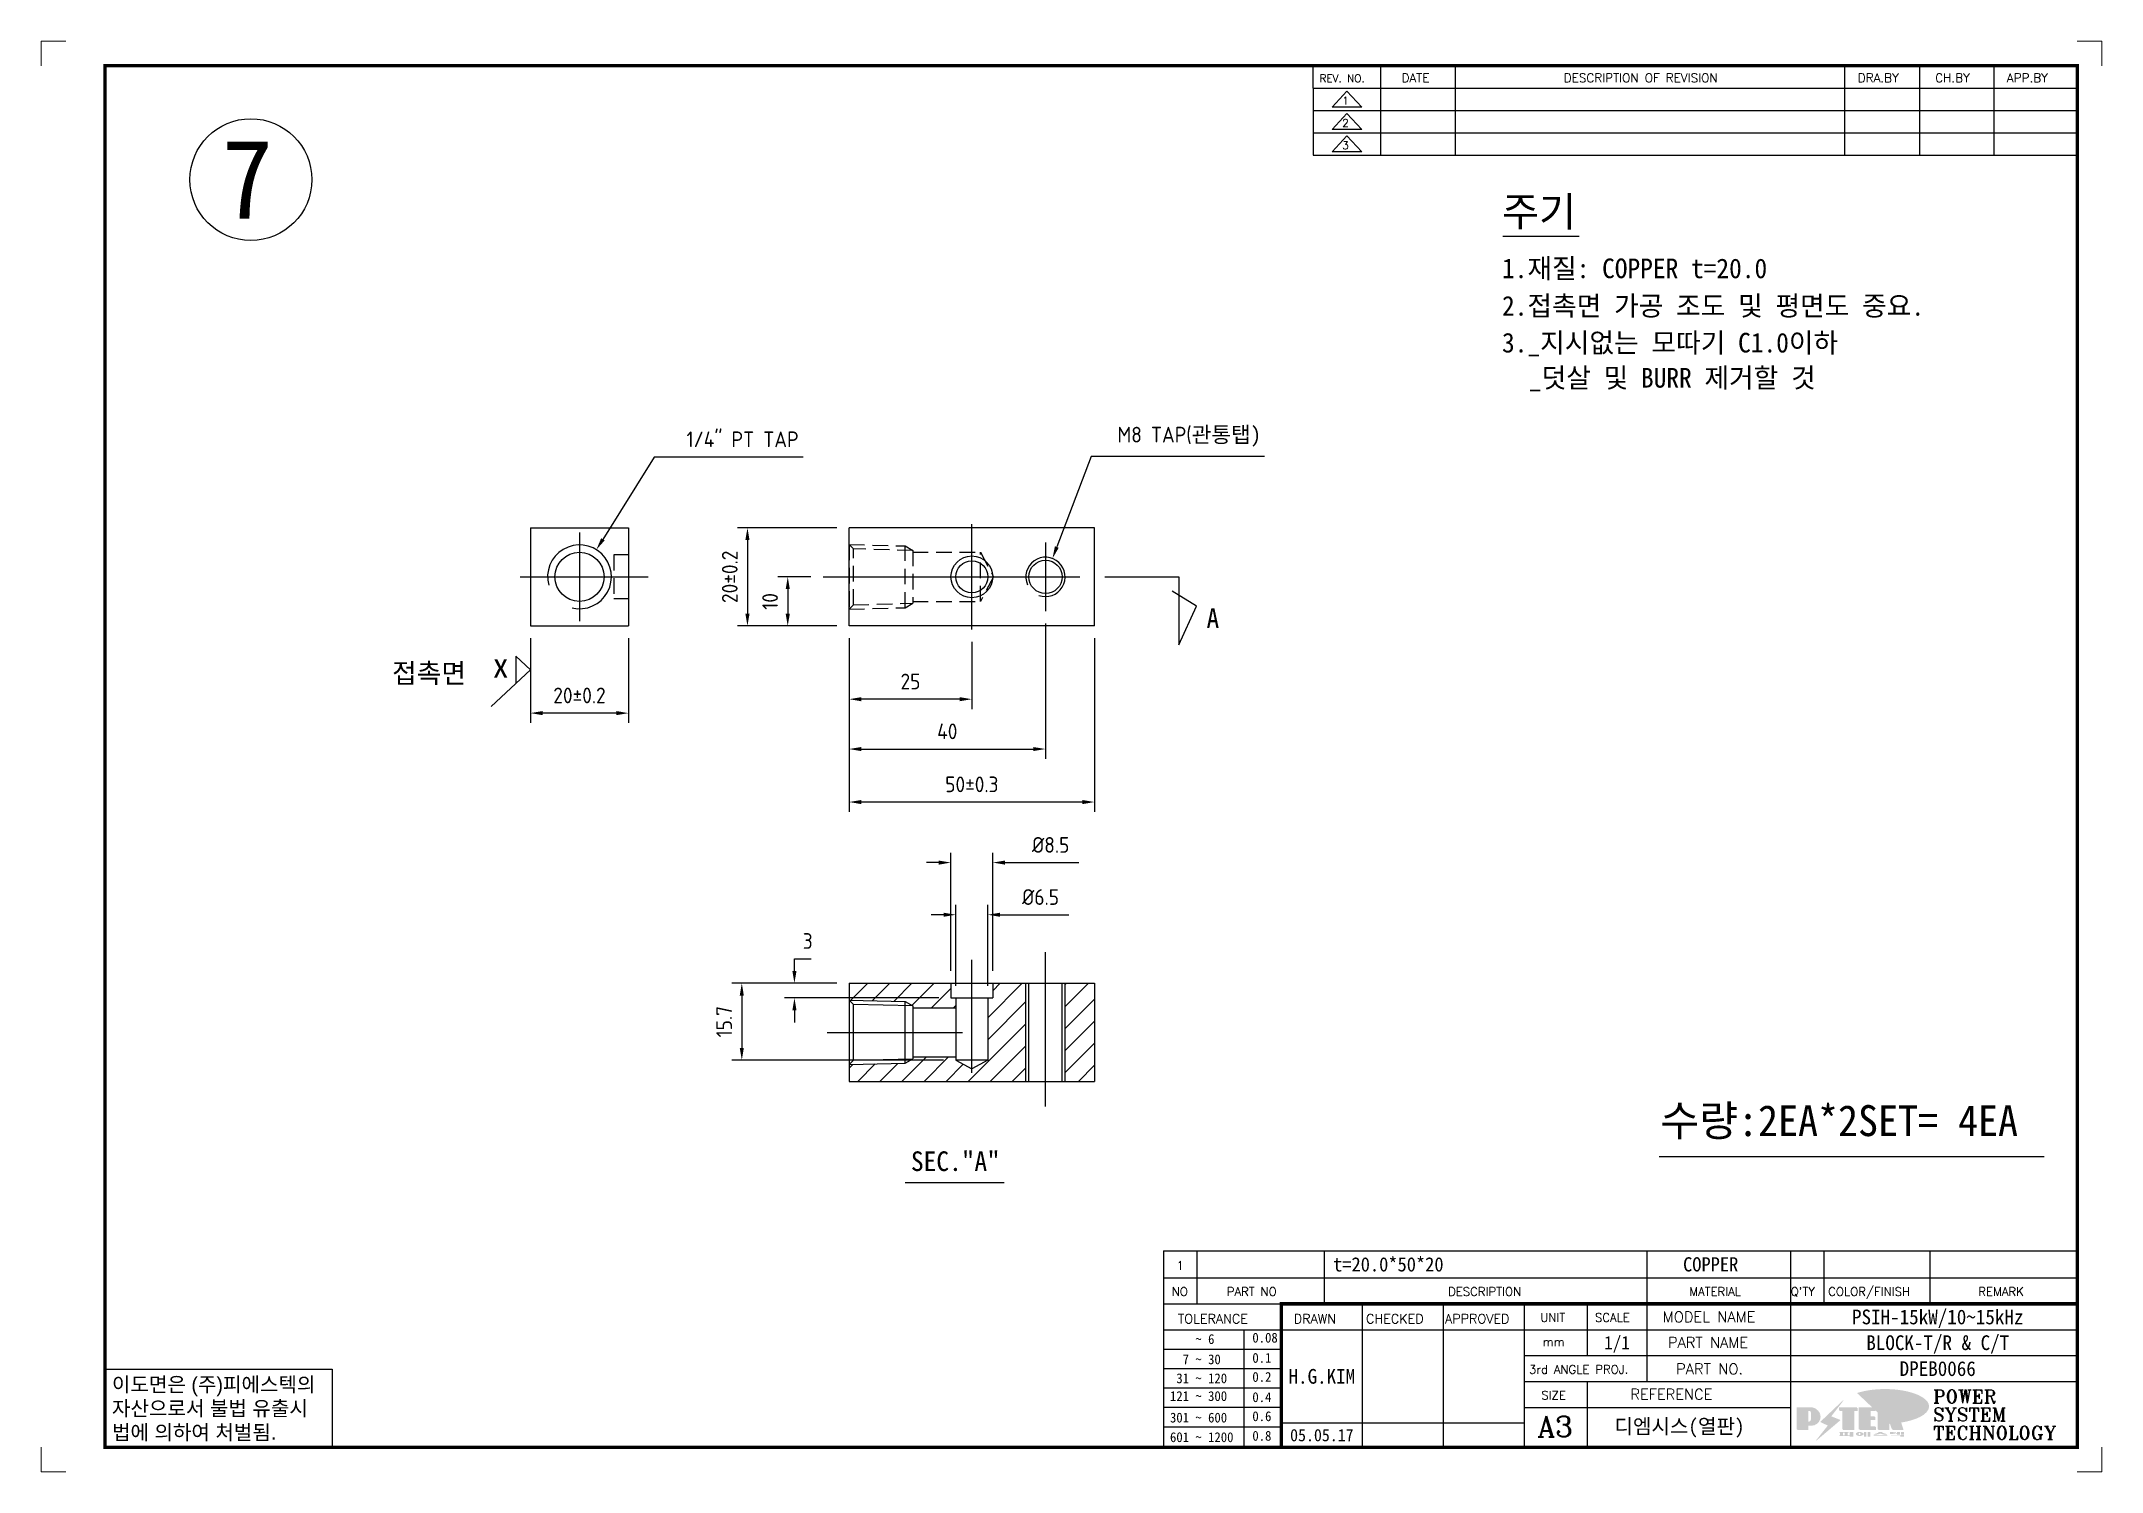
# Model space of a CAD drawing. Header units: millimetres. Extents: x 24815 to 37207, y -9299 to 5469.
# Drawn here: x 30333.4 to 30752.9, y -4594.7 to -4303.4 of the extents above; entities that cross this region are included whole.
import ezdxf
from ezdxf.enums import TextEntityAlignment as Align

# ---------------------------------------------------------------- set-up
doc = ezdxf.new("R2010")
doc.units = ezdxf.units.MM
doc.linetypes.add('CENTER', pattern=[50.8, 31.75, -6.35, 6.35, -6.35])
doc.linetypes.add('HIDDEN2', pattern=[4.7625, 3.175, -1.5875])
doc.layers.add('FORMAT-1', color=7, linetype='Continuous')
doc.layers.add('line', color=3, linetype='Continuous')
doc.styles.add('h1', font='')
doc.styles.add('HAN', font='')
doc.styles.add('RC', font='ROMANC.SHX')
doc.styles.add('ROMANT', font='romant')
doc.styles.add('RT', font='ROMANT.SHX', dxfattribs={"oblique": 15})
doc.styles.get("Standard").update_dxf_attribs({"font": 'ISOCP.SHX', "bigfont": 'WHGTXT.SHX'})
doc.styles.get('h1').set_extended_font_data('New Gulim')
doc.styles.get('HAN').set_extended_font_data('GulimChe')
doc.dimstyles.new('PS-1', dxfattribs={"dimtxt": 3.2, "dimasz": 2.5, "dimexe": 2, "dimexo": 2.5, "dimgap": 2, "dimtad": 1, "dimtoh": 1, "dimrnd": 0.05, "dimzin": 12, "dimdsep": 46, "dimtxsty": 'Standard', "dimcen": 0, "dimclrt": 2, "dimazin": 3, "dimtfac": 1, "dimtofl": 0, "dimtmove": 0, "dimatfit": 3, "dimfxl": 0, "dimtolj": 1, "dimtzin": 0, "dimarcsym": 0})

msp = doc.modelspace()

# ---------------------------------------------------------------- texts
at = {"color": 2, "style": 'HAN'}
for s, height, p in [('7', 16.2, (30370.153, -4339.574)), ('주기', 6, (30630.834, -4341.12)), ('1.재질: COPPER t=20.0', 4, (30630.834, -4351.665)), ('2.접촉면 가공 조도 및 평면도 중요.', 4, (30630.834, -4359.295)), ('3._지시없는 모따기 C1.0이하', 4, (30630.834, -4366.794)), ('_덧살 및 BURR 제거할 것', 4, (30636.306, -4373.944)), ('접촉면', 4, (30404.873, -4434.101)), ('수량:2EA*2SET= 4EA', 6.3, (30663.072, -4526.357))]:
    msp.add_text(s, height=height, dxfattribs=at).set_placement(p)
at = {"color": 3, "style": 'HAN'}
for s, height, p in [('A', 4, (30570.673, -4422.921)), ('x', 5, (30425.362, -4432.981)), ('SEC."A"', 4, (30510.502, -4533.466))]:
    msp.add_text(s, height=height, dxfattribs=at).set_placement(p)

# ---------------------------------------------------------------- blocks, each defined once
blk = doc.blocks.new('*D988')
at = {"color": 0, "lineweight": -2}
for p, q in [((30490.12, -4412.48), (30483.42, -4412.48)), ((30485.42, -4414.98), (30485.42, -4419.98)), ((30495.4, -4422.48), (30483.42, -4422.48))]:
    blk.add_line(p, q, dxfattribs=at)
at = {"color": 0}
for points in [[(30485, -4414.98), (30485.84, -4414.98), (30485.42, -4412.48)], [(30485, -4419.98), (30485.84, -4419.98), (30485.42, -4422.48)]]:
    blk.add_solid(points, dxfattribs=at)
at = {"layer": 'Defpoints', "color": 0}
for p in [(30492.62, -4412.48), (30485.42, -4422.48), (30497.9, -4422.48)]:
    blk.add_point(p, dxfattribs=at)
at = {"color": 2, "insert": (30481.82, -4417.48), "char_height": 3.2, "attachment_point": 5, "rotation": 90}
blk.add_mtext('\\A1;10', dxfattribs=at)
blk = doc.blocks.new('*D989')
at = {"color": 0, "lineweight": -2}
for p, q in [((30495.4, -4402.48), (30475.22, -4402.48)), ((30477.22, -4404.98), (30477.22, -4419.98)), ((30495.4, -4422.48), (30475.22, -4422.48))]:
    blk.add_line(p, q, dxfattribs=at)
at = {"color": 0}
for points in [[(30476.8, -4404.98), (30477.64, -4404.98), (30477.22, -4402.48)], [(30476.8, -4419.98), (30477.64, -4419.98), (30477.22, -4422.48)]]:
    blk.add_solid(points, dxfattribs=at)
at = {"layer": 'Defpoints', "color": 0}
for p in [(30497.9, -4402.48), (30477.22, -4422.48), (30497.9, -4422.48)]:
    blk.add_point(p, dxfattribs=at)
at = {"color": 2, "insert": (30473.62, -4412.48), "char_height": 3.2, "attachment_point": 5, "rotation": 90}
blk.add_mtext('\\A1;20%%P0.2', dxfattribs=at)
blk = doc.blocks.new('*D990')
at = {"color": 0, "lineweight": -2}
for p, q in [((30433.02, -4424.98), (30433.02, -4442.23)), ((30453.02, -4424.98), (30453.02, -4442.23)), ((30450.52, -4440.23), (30435.52, -4440.23))]:
    blk.add_line(p, q, dxfattribs=at)
at = {"color": 0}
for points in [[(30435.52, -4439.81), (30435.52, -4440.64), (30433.02, -4440.23)], [(30450.52, -4439.81), (30450.52, -4440.64), (30453.02, -4440.23)]]:
    blk.add_solid(points, dxfattribs=at)
at = {"layer": 'Defpoints', "color": 0}
for p in [(30433.02, -4422.48), (30453.02, -4422.48), (30433.02, -4440.23)]:
    blk.add_point(p, dxfattribs=at)
at = {"color": 2, "insert": (30443.02, -4436.63), "char_height": 3.2, "attachment_point": 5}
blk.add_mtext('\\A1;20%%P0.2', dxfattribs=at)
blk = doc.blocks.new('*D991')
at = {"color": 0, "lineweight": -2}
for p, q in [((30497.9, -4424.98), (30497.9, -4439.39)), ((30522.9, -4425.69), (30522.9, -4439.39)), ((30520.4, -4437.39), (30500.4, -4437.39))]:
    blk.add_line(p, q, dxfattribs=at)
at = {"color": 0}
for points in [[(30500.4, -4436.98), (30500.4, -4437.81), (30497.9, -4437.39)], [(30520.4, -4436.98), (30520.4, -4437.81), (30522.9, -4437.39)]]:
    blk.add_solid(points, dxfattribs=at)
at = {"layer": 'Defpoints', "color": 0}
for p in [(30497.9, -4422.48), (30522.9, -4423.19), (30497.9, -4437.39)]:
    blk.add_point(p, dxfattribs=at)
at = {"color": 2, "insert": (30510.4, -4433.79), "char_height": 3.2, "attachment_point": 5}
blk.add_mtext('\\A1;25', dxfattribs=at)
blk = doc.blocks.new('*D992')
at = {"color": 0, "lineweight": -2}
for p, q in [((30497.9, -4424.98), (30497.9, -4449.54)), ((30537.9, -4421.98), (30537.9, -4449.54)), ((30500.4, -4447.54), (30535.4, -4447.54))]:
    blk.add_line(p, q, dxfattribs=at)
at = {"color": 0}
for points in [[(30500.4, -4447.13), (30500.4, -4447.96), (30497.9, -4447.54)], [(30535.4, -4447.13), (30535.4, -4447.96), (30537.9, -4447.54)]]:
    blk.add_solid(points, dxfattribs=at)
at = {"layer": 'Defpoints', "color": 0}
for p in [(30537.9, -4419.48), (30497.9, -4422.48), (30537.9, -4447.54)]:
    blk.add_point(p, dxfattribs=at)
at = {"color": 2, "insert": (30517.9, -4443.94), "char_height": 3.2, "attachment_point": 5}
blk.add_mtext('\\A1;40', dxfattribs=at)
blk = doc.blocks.new('*D993')
at = {"color": 0, "lineweight": -2}
for p, q in [((30497.9, -4424.98), (30497.9, -4460.33)), ((30547.9, -4424.98), (30547.9, -4460.33)), ((30545.4, -4458.33), (30500.4, -4458.33))]:
    blk.add_line(p, q, dxfattribs=at)
at = {"color": 0}
for points in [[(30500.4, -4457.92), (30500.4, -4458.75), (30497.9, -4458.33)], [(30545.4, -4457.92), (30545.4, -4458.75), (30547.9, -4458.33)]]:
    blk.add_solid(points, dxfattribs=at)
at = {"layer": 'Defpoints', "color": 0}
for p in [(30497.9, -4422.48), (30547.9, -4422.48), (30497.9, -4458.33)]:
    blk.add_point(p, dxfattribs=at)
at = {"color": 2, "insert": (30522.9, -4454.73), "char_height": 3.2, "attachment_point": 5}
blk.add_mtext('\\A1;50%%P0.3', dxfattribs=at)
blk = doc.blocks.new('*D994')
at = {"color": 0, "lineweight": -2}
for p, q in [((30516.15, -4470.66), (30513.65, -4470.66)), ((30518.65, -4492.73), (30518.65, -4468.66)), ((30527.15, -4492.73), (30527.15, -4468.66)), ((30529.65, -4470.66), (30544.69, -4470.66))]:
    blk.add_line(p, q, dxfattribs=at)
at = {"color": 0}
for points in [[(30516.15, -4470.25), (30516.15, -4471.08), (30518.65, -4470.66)], [(30529.65, -4470.25), (30529.65, -4471.08), (30527.15, -4470.66)]]:
    blk.add_solid(points, dxfattribs=at)
at = {"layer": 'Defpoints', "color": 0}
for p in [(30518.65, -4470.66), (30518.65, -4495.23), (30527.15, -4495.23)]:
    blk.add_point(p, dxfattribs=at)
at = {"color": 2, "insert": (30538.95, -4467.06), "char_height": 3.2, "attachment_point": 5}
blk.add_mtext('\\A1;%%C8.5', dxfattribs=at)
blk = doc.blocks.new('*D995')
at = {"color": 0, "lineweight": -2}
for p, q in [((30486.78, -4492.73), (30486.78, -4490.23)), ((30486.78, -4490.23), (30490.19, -4490.23)), ((30495.4, -4495.23), (30484.78, -4495.23)), ((30516.15, -4498.23), (30484.78, -4498.23)), ((30486.78, -4500.73), (30486.78, -4503.23))]:
    blk.add_line(p, q, dxfattribs=at)
at = {"color": 0}
for points in [[(30486.37, -4492.73), (30487.2, -4492.73), (30486.78, -4495.23)], [(30486.37, -4500.73), (30487.2, -4500.73), (30486.78, -4498.23)]]:
    blk.add_solid(points, dxfattribs=at)
at = {"layer": 'Defpoints', "color": 0}
for p in [(30486.78, -4495.23), (30497.9, -4495.23), (30518.65, -4498.23)]:
    blk.add_point(p, dxfattribs=at)
at = {"color": 2, "insert": (30489.49, -4486.63), "char_height": 3.2, "attachment_point": 5}
blk.add_mtext('\\A1;3', dxfattribs=at)
blk = doc.blocks.new('*D996')
at = {"color": 0, "lineweight": -2}
for p, q in [((30519.65, -4495.73), (30519.65, -4479.28)), ((30526.15, -4495.73), (30526.15, -4479.28)), ((30517.15, -4481.28), (30514.65, -4481.28)), ((30528.65, -4481.28), (30542.64, -4481.28))]:
    blk.add_line(p, q, dxfattribs=at)
at = {"color": 0}
for points in [[(30517.15, -4480.87), (30517.15, -4481.7), (30519.65, -4481.28)], [(30528.65, -4480.87), (30528.65, -4481.7), (30526.15, -4481.28)]]:
    blk.add_solid(points, dxfattribs=at)
at = {"layer": 'Defpoints', "color": 0}
for p in [(30526.15, -4481.28), (30519.65, -4498.23), (30526.15, -4498.23)]:
    blk.add_point(p, dxfattribs=at)
at = {"color": 2, "insert": (30536.89, -4477.68), "char_height": 3.2, "attachment_point": 5}
blk.add_mtext('\\A1;%%C6.5', dxfattribs=at)
blk = doc.blocks.new('*D997')
at = {"color": 0, "lineweight": -2}
for p, q in [((30495.4, -4495.23), (30474.07, -4495.23)), ((30476.07, -4497.73), (30476.07, -4508.4)), ((30517.15, -4510.9), (30474.07, -4510.9))]:
    blk.add_line(p, q, dxfattribs=at)
at = {"color": 0}
for points in [[(30475.65, -4497.73), (30476.48, -4497.73), (30476.07, -4495.23)], [(30475.65, -4508.4), (30476.48, -4508.4), (30476.07, -4510.9)]]:
    blk.add_solid(points, dxfattribs=at)
at = {"layer": 'Defpoints', "color": 0}
for p in [(30497.9, -4495.23), (30476.07, -4510.9), (30519.65, -4510.9)]:
    blk.add_point(p, dxfattribs=at)
at = {"color": 2, "insert": (30472.47, -4503.06), "char_height": 3.2, "attachment_point": 5, "rotation": 90}
blk.add_mtext('\\A1;15.7', dxfattribs=at)
blk = doc.blocks.new('*D998')
at = {"color": 0, "lineweight": -2}
for p, q in [((30458.23, -4388.08), (30447.78, -4404.84)), ((30488.53, -4388.08), (30458.23, -4388.08))]:
    blk.add_line(p, q, dxfattribs=at)
at = {"color": 0}
blk.add_solid([(30447.43, -4404.62), (30448.14, -4405.06), (30446.46, -4406.96)], dxfattribs=at)
at = {"layer": 'Defpoints', "color": 0}
for p in [(30446.46, -4406.96), (30439.59, -4418)]:
    blk.add_point(p, dxfattribs=at)
at = {"color": 2, "insert": (30476.23, -4384.48), "char_height": 3.2, "attachment_point": 5}
blk.add_mtext('\\A1;1/4" PT TAP', dxfattribs=at)
blk = doc.blocks.new('*D999')
at = {"color": 0, "lineweight": -2}
for p, q in [((30547.18, -4387.96), (30540.2, -4406.4)), ((30582.45, -4387.96), (30547.18, -4387.96))]:
    blk.add_line(p, q, dxfattribs=at)
at = {"color": 0}
blk.add_solid([(30539.81, -4406.25), (30540.59, -4406.55), (30539.31, -4408.74)], dxfattribs=at)
at = {"layer": 'Defpoints', "color": 0}
for p in [(30539.31, -4408.74), (30536.48, -4416.22)]:
    blk.add_point(p, dxfattribs=at)
at = {"color": 2, "insert": (30567.15, -4383.95), "char_height": 3.2, "attachment_point": 5}
blk.add_mtext('\\A1;M8 TAP({\\fGulimChe|b0|i0|c129|p49;관통탭)}', dxfattribs=at)
blk = doc.blocks.new('t3')
for p, q in [((0, 15.88), (46.25, 15.88)), ((0, 15.88), (0, 0)), ((46.25, 15.88), (46.25, 0)), ((0, 0), (46.25, 0))]:
    blk.add_line(p, q)
at = {"color": 1, "style": 'h1'}
for s, p in [('이도면은 (주)피에스텍의', (1.4, 11.29)), ('자산으로서 불법 유출시', (1.4, 6.41)), ('법에 의하여 처벌됨.', (1.4, 1.52))]:
    blk.add_text(s, height=3, dxfattribs=at).set_placement(p)
blk = doc.blocks.new('new LOGO')
at = {"layer": 'line'}
h = blk.add_hatch(color=1, dxfattribs=at)
h.paths.add_polyline_path([(41.5, 16.4), (54.3, 16.4, 1), (54.3, 82.9), (0, 82.9), (0, -0.1), (41.5, -0.1)])
h.paths.add_polyline_path([(41.5, 27.9), (41.5, 71.9), (43.6, 71.9, -0.414214), (54.6, 60.9), (54.6, 38.9, -0.414214), (43.6, 27.9)], flags=16)
h.paths.add_polyline_path([(214.7, 71.9), (227.5, 71.9), (227.5, 82.9), (159.7, 82.9), (159.7, 71.9), (172.5, 71.9), (172.5, -0.1), (214.7, -0.1)])
h.paths.add_polyline_path([(276, 37.4), (294.8, 37.4), (294.8, 49.1), (276, 49.1), (276, 71.9), (294.8, 71.9), (294.8, 82.9), (234.5, 82.9), (234.5, -0.1), (297, -0.1), (297, 10.9), (276, 10.9)])
h.paths.add_polyline_path([(347.2, 35.2), (359.7, -0.1), (400.5, -0.1), (379.6, 66.8), (399.7, 82.9), (380.6, 82.9), (347.2, 61.6), (347.2, 82.9), (305.5, 82.9), (305.5, -0.1), (347.2, -0.1)])
h = blk.add_hatch(color=250, dxfattribs=at)
h.paths.add_polyline_path([(44.5, 69.4), (46.6, 69.4, -0.129793), (52, 68, 0.221832), (43.6, 71.9), (41.5, 71.9), (41.5, 27.9), (43.6, 27.9, 0.02048), (44.5, 28)], flags=17)
h.paths.add_polyline_path([(44.5, 13.9), (57.3, 13.9, 0.72362), (77.1, 73.9, -0.679777), (54.3, 16.4), (41.5, 16.4), (41.5, -0.1), (3, -0.1), (3, -2.6), (44.5, -2.6)])
h.paths.add_polyline_path([(117.9, 14.2), (71.5, -44.4), (77.1, -39.6), (120.8, 15.6), (92, 28.9), (173.3, 106), (177.5, 111.4), (89.1, 27.6)])
h.paths.add_polyline_path([(162.7, 71.9), (162.7, 69.4), (172.5, 69.4), (172.5, 71.9)], flags=17)
h.paths.add_polyline_path([(217.7, 69.4), (230.5, 69.4), (230.5, 80.4), (227.5, 80.4), (227.5, 71.9), (214.7, 71.9), (214.7, -0.1), (175.5, -0.1), (175.5, -2.6), (217.7, -2.6)])
h.paths.add_polyline_path([(297.8, 46.6), (294.8, 46.6), (294.8, 37.4), (276, 37.4), (276, 10.9), (279, 10.9), (279, 34.9), (297.8, 34.9)])
h.paths.add_polyline_path([(300, 8.4), (297, 8.4), (297, -0.1), (237.5, -0.1), (237.5, -2.6), (300, -2.6)])
h.paths.add_polyline_path([(297.8, 80.4), (294.8, 80.4), (294.8, 71.9), (276, 71.9), (276, 49.1), (279, 49.1), (279, 69.4), (297.8, 69.4)])
h.paths.add_polyline_path([(350.2, 80.4), (347.2, 80.4), (347.2, 61.6), (350.2, 63.5)])
h.paths.add_polyline_path([(350.2, 26.7), (347.2, 35.2), (347.2, -0.1), (308.5, -0.1), (308.5, -2.6), (350.2, -2.6)])
h.paths.add_polyline_path([(402.7, 80.4), (396.5, 80.4), (379.6, 66.8), (400.5, -0.1), (361.8, -0.1), (362.7, -2.6), (403.5, -2.6), (382.6, 64.3)])
blk.add_hatch(color=5, dxfattribs=at).paths.add_polyline_path([(166.3, 35), (131, 49), (180.4, 112.7), (92, 28.9), (120.8, 15.6), (74.4, -43)])
h = blk.add_hatch(color=253, dxfattribs=at)
edge = h.paths.add_edge_path()
edge.add_ellipse((333.9, 86.4), major_axis=(-165.9, 0), ratio=0.39426, start_angle=111.51268, end_angle=334.46902)
edge.add_ellipse((314.1, 81.2), major_axis=(-153.7, 0), ratio=0.40699, start_angle=121.30662, end_angle=327.74369, ccw=False)
edge.add_line((394, 27.8), (394.7, 25.6))
h = blk.add_hatch(color=250, dxfattribs=at)
edge = h.paths.add_edge_path()
edge.add_ellipse((237.8, -17.6), major_axis=(-14.3, 0), ratio=0.526336, start_angle=192.2456, end_angle=269.07481)
edge.add_line((238.1, -10.1), (237.6, -10.1))
edge.add_ellipse((237.8, -17.6), major_axis=(-14.3, 0), ratio=0.526336, start_angle=270.92519, end_angle=449.07481)
edge.add_line((237.6, -25.1), (238.1, -25.1))
edge.add_ellipse((237.8, -17.6), major_axis=(-14.3, 0), ratio=0.526336, start_angle=450.92519, end_angle=527.7544)
edge.add_line((251.7, -19.2), (254.1, -19.2))
edge.add_line((254.1, -19.2), (254.1, -27.1))
edge.add_line((254.1, -27.1), (263.1, -27.1))
edge.add_line((263.1, -27.1), (263.1, -10.1))
edge.add_line((263.1, -10.1), (254.1, -10.1))
edge.add_line((254.1, -10.1), (254.1, -16))
edge.add_line((254.1, -16), (251.7, -16))
h.paths.add_polyline_path([(241, -16.4), (241, -18.7, -1), (234.4, -18.7), (234.4, -16.4, -1)], flags=16)
h.paths.add_polyline_path([(278.2, -10.1), (268.1, -10.1), (268.1, -27.1), (278.2, -27.1)])
h.paths.add_polyline_path([(310.3, -10.1), (310.3, -11.1, -0.157169), (289.3, -17.5), (294, -19.9, 0.128407), (316.3, -15.9, 0.128407), (338.6, -19.9), (343.3, -17.5, -0.157169), (322.2, -11.1), (322.2, -10.1)])
h.paths.add_polyline_path([(342.1, -25.1), (342.1, -22.3), (290.4, -22.3), (290.4, -25.1)])
h.paths.add_polyline_path([(352, -10.1), (352, -16.2, 0.414214), (354, -18.2), (378.7, -18.2), (378.7, -19.6), (390.2, -19.6), (390.2, -10.1), (378.7, -10.1), (378.7, -13.6), (374.7, -13.6), (374.7, -15.1), (378.7, -15.1), (378.7, -16.2), (364.7, -16.2), (364.7, -15.1), (371.2, -15.1), (371.2, -13.6), (364.7, -13.6), (364.7, -12.6), (374.7, -12.6), (374.7, -10.1)])
h.paths.add_polyline_path([(393.8, -10.1), (393.8, -19.6), (405, -19.6), (405, -10.1)])
h.paths.add_polyline_path([(405, -27.1), (405, -20.9), (356.8, -20.9), (356.8, -23), (391.8, -23), (391.8, -27.1)])
h.paths.add_polyline_path([(200.4, -10.1), (200.4, -22.3), (193.2, -22.3), (193.2, -12.6), (196.6, -12.6), (196.6, -10.1), (161, -10.1), (161, -12.6), (164.5, -12.6), (164.5, -22.3), (161, -22.3), (161, -25.1), (200.4, -25.1), (200.4, -27.1), (213.9, -27.1), (213.9, -10.1)])
h.paths.add_polyline_path([(182, -12.6), (175.6, -12.6), (175.6, -22.3), (182, -22.3)], flags=17)
blk = doc.blocks.new('format-3')
at = {"color": 3, "lineweight": 9}
for p, q in [((0, 286.3), (0, 291.3)), ((5, 291.3), (0, 291.3)), ((414.5, 291.3), (419.5, 291.3)), ((419.5, 286.3), (419.5, 291.3)), ((0, 5), (0, 0)), ((419.5, 5), (419.5, 0)), ((5, 0), (0, 0)), ((414.5, 0), (419.5, 0))]:
    blk.add_line(p, q, dxfattribs=at)
at = {"color": 180}
for p, q in [((258.97, 281.75), (258.97, 286.3)), ((272.71, 281.75), (272.71, 286.3)), ((287.94, 281.75), (287.94, 286.3)), ((367.22, 281.75), (367.22, 286.3)), ((382.45, 281.75), (382.45, 286.3)), ((397.61, 281.75), (397.61, 286.3)), ((258.97, 281.75), (414.5, 281.75)), ((228.5, 39.49), (228.5, 5)), ((228.5, 39.49), (414.5, 39.49)), ((235.29, 39.49), (235.29, 34.21)), ((261.24, 34.21), (261.24, 39.49)), ((326.9, 39.49), (326.9, 34.21)), ((356.11, 39.49), (356.11, 34.21)), ((362.93, 39.49), (362.93, 34.21)), ((384.48, 39.49), (384.48, 34.21)), ((228.5, 34.21), (252.48, 34.21)), ((268.96, 5), (268.96, 34.21)), ((285.45, 5), (285.45, 34.21)), ((301.94, 5), (301.94, 34.21)), ((314.72, 34.21), (314.72, 23.65)), ((326.9, 34.21), (326.9, 18.37)), ((356.11, 34.21), (356.11, 5)), ((228.5, 28.93), (252.48, 28.93)), ((244.89, 5.23), (244.89, 28.93)), ((252.48, 28.93), (414.5, 28.93)), ((228.5, 24.98), (252.48, 24.98)), ((228.5, 21.03), (252.48, 21.03)), ((301.94, 23.65), (414.5, 23.65)), ((228.5, 17.08), (252.48, 17.08)), ((301.94, 18.37), (414.5, 18.37)), ((314.72, 18.37), (314.72, 5)), ((228.5, 13.13), (252.48, 13.13)), ((301.94, 13.09), (356.11, 13.09)), ((228.5, 9.18), (252.48, 9.18)), ((252.48, 9.95), (301.94, 9.95))]:
    blk.add_line(p, q, dxfattribs=at)
at = {"const_width": 0.7}
blk.add_lwpolyline([(252.48, 5), (252.48, 34.21), (414.5, 34.21)], dxfattribs=at)
at = {"layer": 'FORMAT-1', "const_width": 0.7}
blk.add_lwpolyline([(13, 5), (13, 286.3), (414.5, 286.3), (414.5, 5)], close=True, dxfattribs=at)
blk.add_blockref('t3', (13, 5))
at = {"xscale": 0.05400000000000027, "yscale": 0.05400000000000027, "zscale": 0.05400000000000027}
blk.add_blockref('new LOGO', (357.35, 8.65), dxfattribs=at)
at = {"color": 2}
for s, height, style, p in [('REV. NO.', 1.56, 'RC', (260.23, 282.95)), ('DATE', 1.788, 'RC', (276.95, 282.94)), ('DESCRIPTION OF REVISION', 1.7875, 'RC', (309.98, 282.94)), ('DRA.BY', 1.788, 'RC', (369.83, 282.94)), ('CH.BY', 1.788, 'RC', (385.59, 282.94)), ('APP.BY', 1.788, 'RC', (400.18, 282.94)), ('COLOR/FINISH', 1.7424, 'RC', (363.8, 35.83)), ('NO', 1.742, 'RC', (230.16, 35.83)), ('PART NO', 1.742, 'RC', (241.36, 35.83)), ('DESCRIPTION', 1.7424, 'RC', (286.43, 35.83)), ('MATERIAL', 1.742, 'RC', (335.52, 35.83)), ("Q'TY", 1.742, 'RC', (356.17, 35.83)), ('REMARK', 1.742, 'RC', (394.37, 35.83)), (' TOLERANCE', 1.9, 'RC', (230.11, 30.22)), ('DRAWN', 1.9, 'RC', (255, 30.22)), ('CHECKED', 1.9, 'RC', (269.71, 30.22)), ('APPROVED', 1.9, 'RC', (285.8, 30.22)), ('UNIT', 1.742, 'RC', (305.19, 30.55)), ('SCALE', 1.742, 'RC', (316.32, 30.55)), ('MODEL NAME', 2.178, 'RC', (330.12, 30.46)), ('    ~ 6', 2, 'HAN', (229.8, 26.03)), ('0.08', 2, 'HAN', (246.57, 26.31)), ('mm', 1.742, 'RC', (305.67, 25.56)), ('PART NAME', 2.178, 'RC', (331.17, 25.24)), ('  7 ~ 30', 2, 'HAN', (229.8, 21.91)), ('0.1', 2, 'HAN', (246.57, 22.2)), ('3rd ANGLE PROJ.', 1.7424, 'RC', (302.87, 19.97)), ('PART NO.', 2.178, 'RC', (332.84, 19.85)), (' 31 ~ 120', 2, 'HAN', (229.8, 18.04)), ('0.2', 2, 'HAN', (246.57, 18.32)), ('REFERENCE', 2.178, 'RC', (323.52, 14.69)), ('121 ~ 300', 2, 'HAN', (229.8, 14.42)), ('0.4', 2, 'HAN', (246.57, 14.2)), ('SIZE', 1.742, 'RC', (305.39, 14.71)), ('301 ~ 600', 2, 'HAN', (229.8, 10.04)), ('0.6', 2, 'HAN', (246.57, 10.32)), ('601 ~ 1200', 2, 'HAN', (229.8, 6.05)), ('0.8', 2, 'HAN', (246.57, 6.33))]:
    blk.add_text(s, height=height, dxfattribs=dict(at, style=style)).set_placement(p)
at = {"style": 'ROMANT'}
for s, p in [('POWER', (385.15, 13.96)), ('SYSTEM', (385.15, 10.31)), ('TECHNOLOGY', (385.15, 6.56))]:
    blk.add_text(s, height=2.7, dxfattribs=at).set_placement(p)
at = {"color": 2, "lineweight": 25, "style": 'RC'}
blk.add_text('A3', height=4.182, dxfattribs=at).set_placement((304.61, 7.14))
at = {"style": 'HAN'}
for tag, height, p in [('MODEL-NAME', 3, (386.1, 31.53)), ('SCALE', 2.7, (320.81, 26.29)), ('PART-NAME', 3, (386.1, 26.29)), ('CH-BY', 3, (277.21, 19.44)), ('PART-NO', 3, (386.1, 21.01)), ('DRA-BY', 3, (260.72, 19.44)), ('APP-BY', 3, (293.7, 19.44)), ('DRA-DATE', 2.5, (260.72, 7.47)), ('CH-DATE', 2.5, (277.21, 7.47)), ('APP-DATE', 2.5, (293.7, 7.47)), ('관련업체', 3, (333.52, 9.26))]:
    blk.add_attdef(tag, text='', height=height, dxfattribs=at).set_placement(p, align=Align.MIDDLE_CENTER)
blk = doc.blocks.new('no3')
at = {"color": 180}
for p, q in [((0, 5.5), (0, 0)), ((0, 5.5), (186, 5.5)), ((6.79, 5.5), (6.79, 0)), ((32.74, 0.11), (32.74, 5.5)), ((98.4, 5.5), (98.4, 0)), ((127.61, 5.5), (127.61, 0)), ((134.43, 5.5), (134.43, 0)), ((155.98, 5.5), (155.98, 0))]:
    blk.add_line(p, q, dxfattribs=at)
at = {"color": 2, "style": 'HAN'}
for tag, p in [('PART-NO', (19.76, 2.75)), ('MATERIAL', (111.38, 2.75)), ("Q'TY", (131.02, 2.75)), ('COLOR/FINISH', (145.2, 2.75)), ('REMARK', (170.76, 2.75))]:
    blk.add_attdef(tag, text='', height=2.9, dxfattribs=at).set_placement(p, align=Align.MIDDLE_CENTER)
blk.add_attdef('DESCRIPTION', text='', height=2.9, dxfattribs=at).set_placement((34.51, 2.75), align=Align.MIDDLE_LEFT)
at = {"color": 2, "style": 'RT', "oblique": 15}
blk.add_attdef('NO', text='', height=1.74, dxfattribs=at).set_placement((3.38, 2.51), align=Align.MIDDLE_CENTER)
blk = doc.blocks.new('re3')
at = {"color": 180}
for p, q in [((0, 0), (0, -4.55)), ((6.87, -0.64), (3.86, -3.91)), ((9.88, -3.91), (3.86, -3.91)), ((6.87, -0.64), (9.88, -3.91)), ((13.74, -4.55), (13.74, 0)), ((28.97, -4.55), (28.97, 0)), ((108.25, -4.55), (108.25, 0)), ((123.49, -4.55), (123.49, 0)), ((138.64, -4.55), (138.64, 0)), ((0, -4.55), (155.53, -4.55))]:
    blk.add_line(p, q, dxfattribs=at)
at = {"color": 2, "style": 'RC', "oblique": 15}
blk.add_attdef('REV.NO', text='', height=1.56, dxfattribs=at).set_placement((6.59, -2.56), align=Align.MIDDLE_CENTER)
blk.add_attdef('-1', text='', height=1.56, dxfattribs=at).set_placement((9.37, -1.66), align=Align.MIDDLE_LEFT)
at = {"color": 2, "style": 'HAN'}
for tag, p in [('REV.-DATE', (21.36, -2.28)), ('DRA.BY', (115.87, -2.28)), ('CH.BY', (131.07, -2.28)), ('APP.BY', (147.09, -2.28))]:
    blk.add_attdef(tag, text='', height=2.5, dxfattribs=at).set_placement(p, align=Align.MIDDLE_CENTER)
blk.add_attdef('DESCRIPTION-OF-REVISION', text='', height=2.5, dxfattribs=at).set_placement((31.61, -2.28), align=Align.MIDDLE_LEFT)

# ---------------------------------------------------------------- dimensions: what is measured, and where the dimension line sits
for p1, p2, text, picture, middle in [((30439.586, -4417.996), (30446.461, -4406.962), '1/4" PT TAP', '*D998', (30476.225, -4388.081)), ((30536.48, -4416.22), (30539.312, -4408.738), 'M8 TAP({\\fGulimChe|b0|i0|c129|p49;관통탭)}', '*D999', (30567.15, -4387.964))]:
    dim = msp.add_diameter_dim_2p(p1=p1, p2=p2, text=text, dimstyle='PS-1')
    dim.commit()
    dim.dimension.update_dxf_attribs({"geometry": picture, "text_midpoint": middle, "dimtype": 163})
dim = msp.add_linear_dim(base=(30477.22, -4422.479), p1=(30497.896, -4402.479), p2=(30497.896, -4422.479), angle=90, text='<>%%P0.2', dimstyle='PS-1')
dim.commit()
dim.dimension.update_dxf_attribs({"geometry": '*D989', "text_midpoint": (30473.62, -4412.479)})
for base, p1, p2, picture, middle in [((30485.42, -4422.479), (30492.616, -4412.479), (30497.896, -4422.479), '*D988', (30481.82, -4417.479)), ((30486.782, -4495.226), (30518.646, -4498.226), (30497.896, -4495.226), '*D995', (30489.489, -4486.626)), ((30476.0675, -4510.9015), (30497.8959, -4495.2259), (30519.6459, -4510.9015), '*D997', (30472.4675, -4503.0637))]:
    dim = msp.add_linear_dim(base=base, p1=p1, p2=p2, angle=90, dimstyle='PS-1')
    dim.commit()
    dim.dimension.update_dxf_attribs({"geometry": picture, "text_midpoint": middle})
for base, p1, p2, picture, middle in [((30537.896, -4447.542), (30497.896, -4422.479), (30537.896, -4419.479), '*D992', (30517.896, -4443.942)), ((30497.896, -4437.392), (30522.896, -4423.192), (30497.896, -4422.479), '*D991', (30510.396, -4433.792))]:
    dim = msp.add_linear_dim(base=base, p1=p1, p2=p2, dimstyle='PS-1')
    dim.commit()
    dim.dimension.update_dxf_attribs({"geometry": picture, "text_midpoint": middle})
for base, p1, p2, text, picture, middle in [((30433.024, -4440.227), (30453.024, -4422.479), (30433.024, -4422.479), '<>%%P0.2', '*D990', (30443.024, -4436.627)), ((30497.896, -4458.334), (30547.896, -4422.479), (30497.896, -4422.479), '<>%%P0.3', '*D993', (30522.896, -4454.734)), ((30526.146, -4481.284), (30519.646, -4498.226), (30526.146, -4498.226), '%%C<>', '*D996', (30536.892, -4477.684))]:
    dim = msp.add_linear_dim(base=base, p1=p1, p2=p2, text=text, dimstyle='PS-1')
    dim.commit()
    dim.dimension.update_dxf_attribs({"geometry": picture, "text_midpoint": middle})
dim = msp.add_linear_dim(base=(30518.646, -4470.662), p1=(30527.146, -4495.226), p2=(30518.646, -4495.226), text='%%C<>', dimstyle='PS-1')
dim.commit()
dim.dimension.update_dxf_attribs({"geometry": '*D994', "text_midpoint": (30538.946, -4470.662), "dimtype": 160})

# ---------------------------------------------------------------- hatches: boundary and pattern name
h = msp.add_hatch()
h.set_pattern_fill('ANSI31', color=256, style=0)
h.set_pattern_definition([(45, (33973.4604, 30093.093), (-2.24506403, 2.24506403), [])])
h.paths.add_polyline_path([(30497.896, -4495.226), (30497.896, -4498.647), (30509.296, -4498.941), (30510.863, -4499.846), (30510.863, -4500.226), (30519.646, -4500.226), (30519.646, -4498.226), (30518.646, -4498.226), (30518.646, -4495.226)], flags=17)
h.paths.add_polyline_path([(30510.863, -4510.226), (30510.863, -4510.606), (30509.296, -4511.511), (30497.896, -4511.804), (30497.896, -4515.226), (30533.896, -4515.226), (30533.896, -4495.226), (30527.146, -4495.226), (30527.146, -4498.226), (30526.146, -4498.226), (30526.146, -4510.901), (30522.896, -4512.674), (30519.646, -4510.901), (30519.646, -4510.226)])
h.paths.add_polyline_path([(30547.896, -4495.226), (30541.896, -4495.226), (30541.896, -4515.226), (30547.896, -4515.226)])

# ---------------------------------------------------------------- linework, layer by layer
for p, q in [((30631.005, -4343.084), (30646.567, -4343.084)), ((30549.986, -4412.479), (30565.066, -4412.479)), ((30565.066, -4412.479), (30565.066, -4426.296)), ((30568.642, -4418.482), (30563.653, -4415.406)), ((30565.066, -4426.296), (30568.642, -4418.482)), ((30430.054, -4428.66), (30430.054, -4434.211)), ((30533.896, -4515.226), (30533.896, -4495.226)), ((30541.896, -4515.226), (30541.896, -4495.226)), ((30497.896, -4498.647), (30497.896, -4511.804)), ((30498.78, -4499.531), (30497.896, -4498.647)), ((30498.78, -4510.921), (30498.78, -4499.531)), ((30509.296, -4511.511), (30509.296, -4498.941)), ((30510.863, -4499.846), (30510.863, -4510.606)), ((30497.896, -4511.804), (30498.78, -4510.921)), ((30662.826, -4530.502), (30741.215, -4530.502)), ((30509.303, -4535.827), (30529.483, -4535.827))]:
    msp.add_line(p, q)
at = {"color": 1}
for p, q in [((30433.024, -4402.479), (30433.024, -4422.479)), ((30433.024, -4402.479), (30453.024, -4402.479)), ((30453.024, -4402.479), (30453.024, -4422.479)), ((30497.896, -4422.479), (30497.896, -4402.479)), ((30547.896, -4402.479), (30497.896, -4402.479)), ((30547.896, -4422.479), (30547.896, -4402.479)), ((30433.024, -4422.479), (30453.024, -4422.479)), ((30547.896, -4422.479), (30497.896, -4422.479)), ((30497.896, -4495.226), (30547.896, -4495.226)), ((30497.896, -4495.226), (30497.896, -4515.226)), ((30518.646, -4495.226), (30518.646, -4498.226)), ((30527.146, -4495.226), (30527.146, -4498.226)), ((30547.896, -4495.226), (30547.896, -4515.226)), ((30510.863, -4500.226), (30519.646, -4500.226)), ((30518.646, -4498.226), (30527.146, -4498.226)), ((30519.646, -4498.226), (30519.646, -4510.901)), ((30526.146, -4498.226), (30526.146, -4510.901)), ((30510.863, -4510.226), (30519.646, -4510.226)), ((30519.646, -4510.901), (30522.896, -4512.674)), ((30526.146, -4510.901), (30519.646, -4510.901)), ((30526.146, -4510.901), (30522.896, -4512.674)), ((30497.896, -4515.226), (30547.896, -4515.226))]:
    msp.add_line(p, q, dxfattribs=at)
at = {"color": 1, "linetype": 'CENTER', "ltscale": 3}
for p, q in [((30443.024, -4403.454), (30443.024, -4421.505)), ((30522.896, -4423.192), (30522.896, -4401.767)), ((30537.896, -4405.479), (30537.896, -4419.479)), ((30430.914, -4412.479), (30456.989, -4412.479)), ((30492.616, -4412.479), (30513.013, -4412.479)), ((30512.183, -4412.479), (30544.896, -4412.479)), ((30522.896, -4513.457), (30522.896, -4490.463)), ((30537.896, -4520.335), (30537.896, -4488.891)), ((30493.469, -4505.226), (30521.023, -4505.226))]:
    msp.add_line(p, q, dxfattribs=at)
at = {"color": 2, "linetype": 'HIDDEN2'}
for p, q in [((30450.024, -4407.979), (30450.024, -4416.979)), ((30453.024, -4407.979), (30450.024, -4407.979)), ((30497.896, -4405.901), (30497.896, -4419.058)), ((30498.78, -4406.784), (30497.896, -4405.901)), ((30498.78, -4418.174), (30498.78, -4406.784)), ((30510.863, -4407.1), (30498.78, -4406.784)), ((30509.296, -4418.764), (30509.296, -4406.195)), ((30510.863, -4407.1), (30510.863, -4417.859)), ((30510.863, -4407.479), (30524.681, -4407.479)), ((30524.681, -4407.479), (30527.316, -4412.479)), ((30524.681, -4417.479), (30524.681, -4407.479)), ((30527.316, -4412.479), (30524.681, -4417.479)), ((30453.024, -4416.979), (30450.024, -4416.979)), ((30497.896, -4419.058), (30498.78, -4418.174)), ((30498.78, -4418.174), (30510.863, -4417.859)), ((30510.863, -4417.479), (30524.681, -4417.479))]:
    msp.add_line(p, q, dxfattribs=at)
at = {"color": 2}
msp.add_line((30497.896, -4496.826), (30497.896, -4511.126), dxfattribs=at)
at = {"color": 3}
for p, q in [((30534.496, -4515.226), (30534.496, -4495.226)), ((30541.296, -4515.226), (30541.296, -4495.226)), ((30510.863, -4499.846), (30498.78, -4499.531)), ((30498.78, -4510.921), (30510.863, -4510.606))]:
    msp.add_line(p, q, dxfattribs=at)
at = {"color": 2, "linetype": 'HIDDEN2'}
for points in [[(30497.896, -4405.901), (30509.296, -4406.195), (30510.863, -4407.1)], [(30497.896, -4419.058), (30509.296, -4418.764), (30510.863, -4417.859)]]:
    msp.add_lwpolyline(points, dxfattribs=at)
for points in [[(30430.054, -4428.66), (30433.024, -4431.436)], [(30425.059, -4438.879), (30433.024, -4431.436)], [(30497.896, -4498.647), (30509.296, -4498.941), (30510.863, -4499.846)], [(30497.896, -4511.804), (30509.296, -4511.511), (30510.863, -4510.606)]]:
    msp.add_lwpolyline(points)
msp.add_circle((30376.122, -4331.599), 12.402)
at = {"color": 3}
for centre, radius in [((30443.024, -4412.479), 5), ((30537.896, -4412.479), 3.4)]:
    msp.add_circle(centre, radius, dxfattribs=at)
at = {"color": 1}
for radius in [4.25, 3.25]:
    msp.add_circle((30522.896, -4412.479), radius, dxfattribs=at)
for centre, radius, start, end in [((30443.024, -4412.479), 6.5, 256.75493, 195.24767), ((30537.896, -4412.479), 4, 250.34377, 203.5291)]:
    msp.add_arc(centre, radius, start, end)

# ---------------------------------------------------------------- block references
msp.add_blockref('format-3', (30333.438, -4594.71)).add_auto_attribs({'DRA-DATE': '05.05.17', 'DRA-BY': 'H.G.KIM', 'MODEL-NAME': 'PSIH-15kW/10~15kHz', 'PART-NAME': 'BLOCK-T/R & C/T', 'PART-NO': 'DPEB0066', 'SCALE': '1/1', '관련업체': '디엠시스(열판)'})
ref = msp.add_blockref('re3', (30592.404, -4312.96))
ref.add_attrib('REV.NO', '1', dxfattribs={"color": 2, "height": 1.56, "style": 'RC'}).set_placement((30598.992, -4315.517), align=Align.MIDDLE_CENTER)
ref = msp.add_blockref('re3', (30592.404, -4317.51))
ref.add_attrib('REV.NO', '2', dxfattribs={"color": 2, "height": 1.56, "style": 'RC'}).set_placement((30598.992, -4320.067), align=Align.MIDDLE_CENTER)
ref = msp.add_blockref('re3', (30592.404, -4322.06))
ref.add_attrib('REV.NO', '3', dxfattribs={"color": 2, "height": 1.56, "style": 'RC'}).set_placement((30598.992, -4324.617), align=Align.MIDDLE_CENTER)
ref = msp.add_blockref('no3', (30561.938, -4555.216))
ref.add_attrib('MATERIAL', 'COPPER', dxfattribs={"color": 2, "height": 2.9, "style": 'HAN'}).set_placement((30673.313, -4552.466), align=Align.MIDDLE_CENTER)
ref.add_attrib('DESCRIPTION', 't=20.0*50*20', dxfattribs={"color": 2, "height": 2.9, "style": 'HAN'}).set_placement((30596.446, -4552.466), align=Align.MIDDLE_LEFT)
ref.add_attrib('NO', '1', dxfattribs={"color": 2, "height": 1.74, "style": 'RT'}).set_placement((30565.323, -4552.709), align=Align.MIDDLE_CENTER)

msp.set_redraw_order([(e.dxf.handle, doc.entitydb.next_handle()) for e in msp.query("TEXT MTEXT ATTDEF DIMENSION ARC_DIMENSION")])  # texts and dimensions are drawn at this point

doc.saveas('drawing.dxf')
